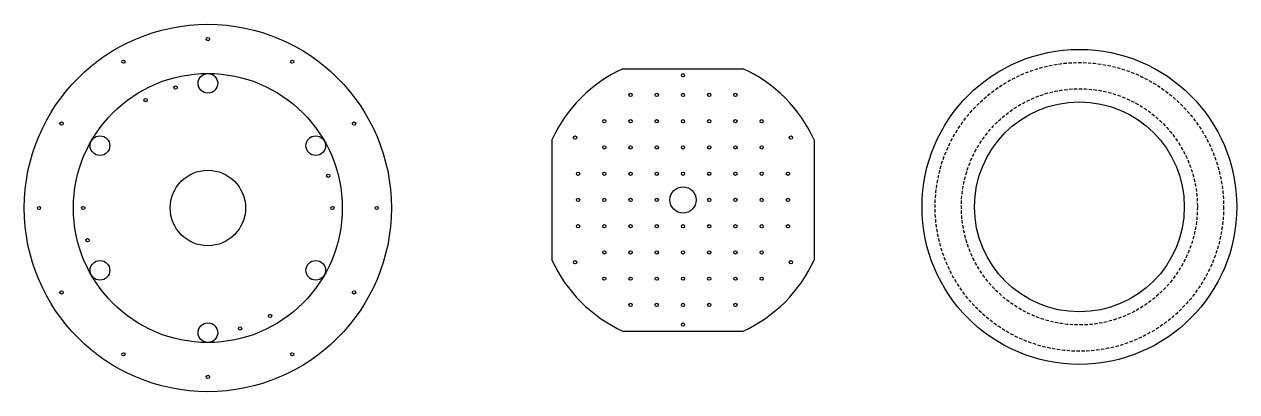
# Model space of a CAD drawing. Header units: inches. Extents: x -55 to 250, y -103 to 80.
# Drawn here: x 157.2 to 249.6, y -25.8 to 2.2 of the extents above; entities that cross this region are included whole.
import ezdxf

# ---------------------------------------------------------------- set-up
doc = ezdxf.new("R2010")
doc.units = ezdxf.units.IN
doc.header["$MEASUREMENT"] = 0
doc.linetypes.add('DASHED2', pattern=[0.375, 0.25, -0.125])

msp = doc.modelspace()

# ---------------------------------------------------------------- linework, layer by layer
at = {"color": 2}
for p, q in [((202.818, -1.187), (211.983, -1.187)), ((197.401, -6.605), (197.401, -15.77)), ((217.401, -6.605), (217.401, -15.77)), ((202.818, -21.187), (211.983, -21.187))]:
    msp.add_line(p, q, dxfattribs=at)
at = {"color": 3}
for centre, radius in [((171.168, -11.801), 14), ((171.168, 1.074), 0.125), ((164.731, -0.651), 0.125), ((177.606, -0.651), 0.125), ((171.168, -11.801), 10.25), ((171.168, -2.301), 0.75), ((168.709, -2.625), 0.125), ((166.418, -3.574), 0.125), ((160.018, -5.364), 0.125), ((160.018, -5.364), 0.125), ((182.318, -5.364), 0.125), ((162.941, -7.051), 0.75), ((179.395, -7.051), 0.75), ((171.168, -11.801), 2.875), ((180.344, -9.342), 0.125), ((158.293, -11.801), 0.125), ((161.668, -11.801), 0.125), ((180.668, -11.801), 0.125), ((184.043, -11.801), 0.125), ((161.992, -14.26), 0.125), ((162.941, -16.551), 0.75), ((179.395, -16.551), 0.75), ((160.018, -18.239), 0.125), ((182.318, -18.239), 0.125), ((175.918, -20.028), 0.125), ((171.168, -21.301), 0.75), ((173.627, -20.977), 0.125), ((164.731, -22.951), 0.125), ((177.606, -22.951), 0.125), ((171.168, -24.676), 0.125)]:
    msp.add_circle(centre, radius, dxfattribs=at)
at = {"color": 6}
for radius in [12, 8]:
    msp.add_circle((237.627, -11.716), radius, dxfattribs=at)
at = {"linetype": 'DASHED2'}
for radius in [11, 9]:
    msp.add_circle((237.627, -11.716), radius, dxfattribs=at)
at = {"color": 2}
for centre, radius in [((207.401, -1.687), 0.125), ((203.401, -3.187), 0.125), ((205.401, -3.187), 0.125), ((207.401, -3.187), 0.125), ((209.401, -3.187), 0.125), ((211.401, -3.187), 0.125), ((201.401, -5.187), 0.125), ((203.401, -5.187), 0.125), ((205.401, -5.187), 0.125), ((207.401, -5.187), 0.125), ((209.401, -5.187), 0.125), ((211.401, -5.187), 0.125), ((213.401, -5.187), 0.125), ((199.173, -6.437), 0.125), ((215.628, -6.437), 0.125), ((201.401, -7.187), 0.125), ((203.401, -7.187), 0.125), ((205.401, -7.187), 0.125), ((207.401, -7.187), 0.125), ((209.401, -7.187), 0.125), ((211.401, -7.187), 0.125), ((213.401, -7.187), 0.125), ((199.401, -9.187), 0.125), ((201.401, -9.187), 0.125), ((203.401, -9.187), 0.125), ((205.401, -9.187), 0.125), ((207.401, -9.187), 0.125), ((209.401, -9.187), 0.125), ((211.401, -9.187), 0.125), ((213.401, -9.187), 0.125), ((215.401, -9.187), 0.125), ((199.401, -11.187), 0.125), ((201.401, -11.187), 0.125), ((203.401, -11.187), 0.125), ((205.401, -11.187), 0.125), ((207.401, -11.187), 1), ((209.401, -11.187), 0.125), ((211.401, -11.187), 0.125), ((213.401, -11.187), 0.125), ((215.401, -11.187), 0.125), ((199.401, -13.187), 0.125), ((201.401, -13.187), 0.125), ((203.401, -13.187), 0.125), ((205.401, -13.187), 0.125), ((207.401, -13.187), 0.125), ((209.401, -13.187), 0.125), ((211.401, -13.187), 0.125), ((213.401, -13.187), 0.125), ((215.401, -13.187), 0.125), ((201.401, -15.187), 0.125), ((203.401, -15.187), 0.125), ((205.401, -15.187), 0.125), ((207.401, -15.187), 0.125), ((209.401, -15.187), 0.125), ((211.401, -15.187), 0.125), ((213.401, -15.187), 0.125), ((199.173, -15.937), 0.125), ((215.628, -15.937), 0.125), ((201.401, -17.187), 0.125), ((203.401, -17.187), 0.125), ((205.401, -17.187), 0.125), ((207.401, -17.187), 0.125), ((209.401, -17.187), 0.125), ((211.401, -17.187), 0.125), ((213.401, -17.187), 0.125), ((203.401, -19.187), 0.125), ((205.401, -19.187), 0.125), ((207.401, -19.187), 0.125), ((209.401, -19.187), 0.125), ((211.401, -19.187), 0.125), ((207.401, -20.687), 0.125)]:
    msp.add_circle(centre, radius, dxfattribs=at)
for start, end in [(114.61998, 155.38002), (24.61998, 65.38002), (204.61998, 245.38002), (294.61998, 335.38002)]:
    msp.add_arc((207.401, -11.187), 11, start, end, dxfattribs=at)

doc.saveas('drawing.dxf')
